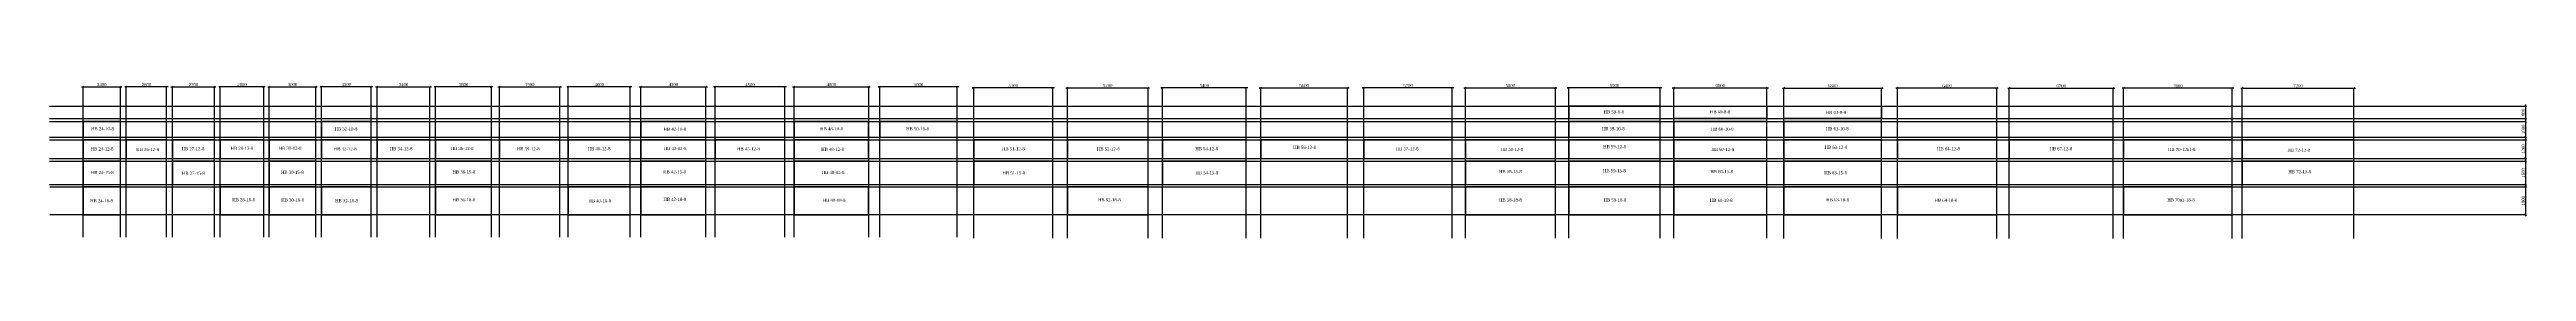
# Model space of a CAD drawing. Extents: x 1526320 to 3332998, y -546296 to 333165.
# Drawn here: x 2007081 to 2166755, y -147944 to -137859 of the extents above; entities that cross this region are included whole.
import ezdxf

# ---------------------------------------------------------------- set-up
doc = ezdxf.new("R2010")
doc.units = 0
doc.header["$LTSCALE"] = 500
doc.header["$MEASUREMENT"] = 0
doc.layers.get('0').update_dxf_attribs({"linetype": 'CONTINUOUS', "lineweight": 0})
doc.layers.add('Для печати', color=250, linetype='CONTINUOUS', lineweight=0)
doc.styles.get("Standard").update_dxf_attribs({"font": 'TIMES.TTF', "height": 150})
doc.dimstyles.new('ISO-25', dxfattribs={"dimtxt": 300, "dimasz": 100, "dimexe": 0, "dimexo": 0, "dimgap": 50, "dimtad": 1, "dimdec": 0, "dimrnd": 10, "dimtxsty": 'Standard', "dimblk": 'OBLIQUE', "dimcen": 100, "dimdle": 100, "dimadec": 0, "dimazin": 0, "dimtfac": 1, "dimtdec": 0, "dimtmove": 0, "dimatfit": 3, "dimldrblk": 'OBLIQUE', "dimfxl": 0, "dimarcsym": 0})

# ---------------------------------------------------------------- blocks, each defined once
blk = doc.blocks.new('_Oblique')
at = {"color": 0, "linetype": 'ByBlock', "lineweight": -2}
blk.add_line((-0.5, -0.5), (0.5, 0.5), dxfattribs=at)
blk = doc.blocks.new('*D971')
at = {"color": 0, "linetype": 'Continuous', "lineweight": -2, "ltscale": 0.13}
for p, q in [((2009147, -138146), (2011747, -138146)), ((2009247, -147863), (2009247, -138146)), ((2011647, -147863), (2011647, -138146))]:
    blk.add_line(p, q, dxfattribs=at)
at = {"color": 0, "linetype": 'Continuous', "lineweight": -2, "ltscale": 0.13, "xscale": 100, "yscale": 100, "zscale": 100, "rotation": 180}
blk.add_blockref('_Oblique', (2009247, -138146), dxfattribs=at)
at = {"color": 0, "linetype": 'Continuous', "lineweight": -2, "ltscale": 0.13, "xscale": 100, "yscale": 100, "zscale": 100}
blk.add_blockref('_Oblique', (2011647, -138146), dxfattribs=at)
at = {"color": 0, "linetype": 'Continuous', "lineweight": 9, "ltscale": 0.13, "insert": (2010447, -137995), "char_height": 200, "attachment_point": 5}
blk.add_mtext('2400', dxfattribs=at)
blk = doc.blocks.new('*D972')
at = {"color": 0, "linetype": 'Continuous', "lineweight": -2, "ltscale": 0.13}
for p, q in [((2014726, -138146), (2011927, -138146)), ((2012027, -147863), (2012027, -138146)), ((2014626, -147863), (2014626, -138146))]:
    blk.add_line(p, q, dxfattribs=at)
at = {"color": 0, "linetype": 'Continuous', "lineweight": -2, "ltscale": 0.13, "xscale": 100, "yscale": 100, "zscale": 100, "rotation": 180}
blk.add_blockref('_Oblique', (2012027, -138146), dxfattribs=at)
at = {"color": 0, "linetype": 'Continuous', "lineweight": -2, "ltscale": 0.13, "xscale": 100, "yscale": 100, "zscale": 100}
blk.add_blockref('_Oblique', (2014626, -138146), dxfattribs=at)
at = {"color": 0, "linetype": 'Continuous', "lineweight": 9, "ltscale": 0.13, "insert": (2013327, -137995), "char_height": 200, "attachment_point": 5}
blk.add_mtext('2600', dxfattribs=at)
blk = doc.blocks.new('*D973')
at = {"color": 0, "linetype": 'Continuous', "lineweight": -2, "ltscale": 0.13}
for p, q in [((2014908, -138146), (2017807, -138146)), ((2015008, -147863), (2015008, -138146)), ((2017707, -147863), (2017707, -138146))]:
    blk.add_line(p, q, dxfattribs=at)
at = {"color": 0, "linetype": 'Continuous', "lineweight": -2, "ltscale": 0.13, "xscale": 100, "yscale": 100, "zscale": 100, "rotation": 180}
blk.add_blockref('_Oblique', (2015008, -138146), dxfattribs=at)
at = {"color": 0, "linetype": 'Continuous', "lineweight": -2, "ltscale": 0.13, "xscale": 100, "yscale": 100, "zscale": 100}
blk.add_blockref('_Oblique', (2017707, -138146), dxfattribs=at)
at = {"color": 0, "linetype": 'Continuous', "lineweight": 9, "ltscale": 0.13, "insert": (2016357, -137994), "char_height": 200, "attachment_point": 5}
blk.add_mtext('2700', dxfattribs=at)
blk = doc.blocks.new('*D974')
at = {"color": 0, "linetype": 'Continuous', "lineweight": -2, "ltscale": 0.13}
for p, q in [((2020988, -138142), (2017989, -138142)), ((2018089, -147859), (2018089, -138142)), ((2020888, -147859), (2020888, -138142))]:
    blk.add_line(p, q, dxfattribs=at)
at = {"color": 0, "linetype": 'Continuous', "lineweight": -2, "ltscale": 0.13, "xscale": 100, "yscale": 100, "zscale": 100, "rotation": 180}
blk.add_blockref('_Oblique', (2018089, -138142), dxfattribs=at)
at = {"color": 0, "linetype": 'Continuous', "lineweight": -2, "ltscale": 0.13, "xscale": 100, "yscale": 100, "zscale": 100}
blk.add_blockref('_Oblique', (2020888, -138142), dxfattribs=at)
at = {"color": 0, "linetype": 'Continuous', "lineweight": 9, "ltscale": 0.13, "insert": (2019489, -137990), "char_height": 200, "attachment_point": 5}
blk.add_mtext('2800', dxfattribs=at)
blk = doc.blocks.new('*D975')
at = {"color": 0, "linetype": 'Continuous', "lineweight": -2, "ltscale": 0.13}
for p, q in [((2021144, -138142), (2024343, -138142)), ((2021244, -147859), (2021244, -138142)), ((2024243, -147859), (2024243, -138142))]:
    blk.add_line(p, q, dxfattribs=at)
at = {"color": 0, "linetype": 'Continuous', "lineweight": -2, "ltscale": 0.13, "xscale": 100, "yscale": 100, "zscale": 100, "rotation": 180}
blk.add_blockref('_Oblique', (2021244, -138142), dxfattribs=at)
at = {"color": 0, "linetype": 'Continuous', "lineweight": -2, "ltscale": 0.13, "xscale": 100, "yscale": 100, "zscale": 100}
blk.add_blockref('_Oblique', (2024243, -138142), dxfattribs=at)
at = {"color": 0, "linetype": 'Continuous', "lineweight": 9, "ltscale": 0.13, "insert": (2022744, -137990), "char_height": 200, "attachment_point": 5}
blk.add_mtext('3000', dxfattribs=at)
blk = doc.blocks.new('*D976')
at = {"color": 0, "linetype": 'Continuous', "lineweight": -2, "ltscale": 0.13}
for p, q in [((2027918, -138142), (2024519, -138142)), ((2024619, -147859), (2024619, -138142)), ((2027818, -147859), (2027818, -138142))]:
    blk.add_line(p, q, dxfattribs=at)
at = {"color": 0, "linetype": 'Continuous', "lineweight": -2, "ltscale": 0.13, "xscale": 100, "yscale": 100, "zscale": 100, "rotation": 180}
blk.add_blockref('_Oblique', (2024619, -138142), dxfattribs=at)
at = {"color": 0, "linetype": 'Continuous', "lineweight": -2, "ltscale": 0.13, "xscale": 100, "yscale": 100, "zscale": 100}
blk.add_blockref('_Oblique', (2027818, -138142), dxfattribs=at)
at = {"color": 0, "linetype": 'Continuous', "lineweight": 9, "ltscale": 0.13, "insert": (2026219, -137990), "char_height": 200, "attachment_point": 5}
blk.add_mtext('3200', dxfattribs=at)
blk = doc.blocks.new('*D977')
at = {"color": 0, "linetype": 'Continuous', "lineweight": -2, "ltscale": 0.13}
for p, q in [((2028102, -138146), (2031701, -138146)), ((2028202, -147863), (2028202, -138146)), ((2031601, -147863), (2031601, -138146))]:
    blk.add_line(p, q, dxfattribs=at)
at = {"color": 0, "linetype": 'Continuous', "lineweight": -2, "ltscale": 0.13, "xscale": 100, "yscale": 100, "zscale": 100, "rotation": 180}
blk.add_blockref('_Oblique', (2028202, -138146), dxfattribs=at)
at = {"color": 0, "linetype": 'Continuous', "lineweight": -2, "ltscale": 0.13, "xscale": 100, "yscale": 100, "zscale": 100}
blk.add_blockref('_Oblique', (2031601, -138146), dxfattribs=at)
at = {"color": 0, "linetype": 'Continuous', "lineweight": 9, "ltscale": 0.13, "insert": (2029902, -137994), "char_height": 200, "attachment_point": 5}
blk.add_mtext('3400', dxfattribs=at)
blk = doc.blocks.new('*D978')
at = {"color": 0, "linetype": 'Continuous', "lineweight": -2, "ltscale": 0.13}
for p, q in [((2035668, -138146), (2031869, -138146)), ((2031969, -147863), (2031969, -138146)), ((2035568, -147865), (2035568, -138146))]:
    blk.add_line(p, q, dxfattribs=at)
at = {"color": 0, "linetype": 'Continuous', "lineweight": -2, "ltscale": 0.13, "xscale": 100, "yscale": 100, "zscale": 100, "rotation": 180}
blk.add_blockref('_Oblique', (2031969, -138146), dxfattribs=at)
at = {"color": 0, "linetype": 'Continuous', "lineweight": -2, "ltscale": 0.13, "xscale": 100, "yscale": 100, "zscale": 100}
blk.add_blockref('_Oblique', (2035568, -138146), dxfattribs=at)
at = {"color": 0, "linetype": 'Continuous', "lineweight": 9, "ltscale": 0.13, "insert": (2033769, -137994), "char_height": 200, "attachment_point": 5}
blk.add_mtext('3600', dxfattribs=at)
blk = doc.blocks.new('*D979')
at = {"color": 0, "linetype": 'Continuous', "lineweight": -2, "ltscale": 0.13}
for p, q in [((2035985, -138146), (2040085, -138146)), ((2036085, -147865), (2036085, -138146)), ((2039985, -147863), (2039985, -138146))]:
    blk.add_line(p, q, dxfattribs=at)
at = {"color": 0, "linetype": 'Continuous', "lineweight": -2, "ltscale": 0.13, "xscale": 100, "yscale": 100, "zscale": 100, "rotation": 180}
blk.add_blockref('_Oblique', (2036085, -138146), dxfattribs=at)
at = {"color": 0, "linetype": 'Continuous', "lineweight": -2, "ltscale": 0.13, "xscale": 100, "yscale": 100, "zscale": 100}
blk.add_blockref('_Oblique', (2039985, -138146), dxfattribs=at)
at = {"color": 0, "linetype": 'Continuous', "lineweight": 9, "ltscale": 0.13, "insert": (2038035, -137994), "char_height": 200, "attachment_point": 5}
blk.add_mtext('3900', dxfattribs=at)
blk = doc.blocks.new('*D980')
at = {"color": 0, "linetype": 'Continuous', "lineweight": -2, "ltscale": 0.13}
for p, q in [((2044620, -138146), (2040420, -138146)), ((2040520, -147863), (2040520, -138146)), ((2044520, -147865), (2044520, -138146))]:
    blk.add_line(p, q, dxfattribs=at)
at = {"color": 0, "linetype": 'Continuous', "lineweight": -2, "ltscale": 0.13, "xscale": 100, "yscale": 100, "zscale": 100, "rotation": 180}
blk.add_blockref('_Oblique', (2040520, -138146), dxfattribs=at)
at = {"color": 0, "linetype": 'Continuous', "lineweight": -2, "ltscale": 0.13, "xscale": 100, "yscale": 100, "zscale": 100}
blk.add_blockref('_Oblique', (2044520, -138146), dxfattribs=at)
at = {"color": 0, "linetype": 'Continuous', "lineweight": 9, "ltscale": 0.13, "insert": (2042520, -137994), "char_height": 200, "attachment_point": 5}
blk.add_mtext('4000', dxfattribs=at)
blk = doc.blocks.new('*D981')
at = {"color": 0, "linetype": 'Continuous', "lineweight": -2, "ltscale": 0.13}
for p, q in [((2045096, -138146), (2049496, -138146)), ((2045196, -147865), (2045196, -138146)), ((2049396, -147863), (2049396, -138146))]:
    blk.add_line(p, q, dxfattribs=at)
at = {"color": 0, "linetype": 'Continuous', "lineweight": -2, "ltscale": 0.13, "xscale": 100, "yscale": 100, "zscale": 100, "rotation": 180}
blk.add_blockref('_Oblique', (2045196, -138146), dxfattribs=at)
at = {"color": 0, "linetype": 'Continuous', "lineweight": -2, "ltscale": 0.13, "xscale": 100, "yscale": 100, "zscale": 100}
blk.add_blockref('_Oblique', (2049396, -138146), dxfattribs=at)
at = {"color": 0, "linetype": 'Continuous', "lineweight": 9, "ltscale": 0.13, "insert": (2047296, -137994), "char_height": 200, "attachment_point": 5}
blk.add_mtext('4200', dxfattribs=at)
blk = doc.blocks.new('*D982')
at = {"color": 0, "linetype": 'Continuous', "lineweight": -2, "ltscale": 0.13}
for p, q in [((2054587, -138146), (2049886, -138146)), ((2049986, -147863), (2049986, -138146)), ((2054487, -147865), (2054487, -138146))]:
    blk.add_line(p, q, dxfattribs=at)
at = {"color": 0, "linetype": 'Continuous', "lineweight": -2, "ltscale": 0.13, "xscale": 100, "yscale": 100, "zscale": 100, "rotation": 180}
blk.add_blockref('_Oblique', (2049986, -138146), dxfattribs=at)
at = {"color": 0, "linetype": 'Continuous', "lineweight": -2, "ltscale": 0.13, "xscale": 100, "yscale": 100, "zscale": 100}
blk.add_blockref('_Oblique', (2054487, -138146), dxfattribs=at)
at = {"color": 0, "linetype": 'Continuous', "lineweight": 9, "ltscale": 0.13, "insert": (2052236, -137994), "char_height": 200, "attachment_point": 5}
blk.add_mtext('4500', dxfattribs=at)
blk = doc.blocks.new('*D983')
at = {"color": 0, "linetype": 'Continuous', "lineweight": -2, "ltscale": 0.13}
for p, q in [((2054984, -138146), (2059986, -138146)), ((2055084, -147865), (2055084, -138146)), ((2059886, -147863), (2059886, -138146))]:
    blk.add_line(p, q, dxfattribs=at)
at = {"color": 0, "linetype": 'Continuous', "lineweight": -2, "ltscale": 0.13, "xscale": 100, "yscale": 100, "zscale": 100, "rotation": 180}
blk.add_blockref('_Oblique', (2055084, -138146), dxfattribs=at)
at = {"color": 0, "linetype": 'Continuous', "lineweight": -2, "ltscale": 0.13, "xscale": 100, "yscale": 100, "zscale": 100}
blk.add_blockref('_Oblique', (2059886, -138146), dxfattribs=at)
at = {"color": 0, "linetype": 'Continuous', "lineweight": 9, "ltscale": 0.13, "insert": (2057485, -137994), "char_height": 200, "attachment_point": 5}
blk.add_mtext('4800', dxfattribs=at)
blk = doc.blocks.new('*D984')
at = {"color": 0, "linetype": 'Continuous', "lineweight": -2, "ltscale": 0.13}
for p, q in [((2071857, -138207), (2066556, -138207)), ((2066656, -147924), (2066656, -138207)), ((2071757, -147926), (2071757, -138207))]:
    blk.add_line(p, q, dxfattribs=at)
at = {"color": 0, "linetype": 'Continuous', "lineweight": -2, "ltscale": 0.13, "xscale": 100, "yscale": 100, "zscale": 100, "rotation": 180}
blk.add_blockref('_Oblique', (2066656, -138207), dxfattribs=at)
at = {"color": 0, "linetype": 'Continuous', "lineweight": -2, "ltscale": 0.13, "xscale": 100, "yscale": 100, "zscale": 100}
blk.add_blockref('_Oblique', (2071757, -138207), dxfattribs=at)
at = {"color": 0, "linetype": 'Continuous', "lineweight": 9, "ltscale": 0.13, "insert": (2069207, -138055), "char_height": 200, "attachment_point": 5}
blk.add_mtext('5100', dxfattribs=at)
blk = doc.blocks.new('*D985')
at = {"color": 0, "linetype": 'Continuous', "lineweight": -2, "ltscale": 0.13}
for p, q in [((2072594, -138207), (2077996, -138207)), ((2072694, -147926), (2072694, -138207)), ((2077896, -147924), (2077896, -138207))]:
    blk.add_line(p, q, dxfattribs=at)
at = {"color": 0, "linetype": 'Continuous', "lineweight": -2, "ltscale": 0.13, "xscale": 100, "yscale": 100, "zscale": 100, "rotation": 180}
blk.add_blockref('_Oblique', (2072694, -138207), dxfattribs=at)
at = {"color": 0, "linetype": 'Continuous', "lineweight": -2, "ltscale": 0.13, "xscale": 100, "yscale": 100, "zscale": 100}
blk.add_blockref('_Oblique', (2077896, -138207), dxfattribs=at)
at = {"color": 0, "linetype": 'Continuous', "lineweight": 9, "ltscale": 0.13, "insert": (2075295, -138055), "char_height": 200, "attachment_point": 5}
blk.add_mtext('5200', dxfattribs=at)
blk = doc.blocks.new('*D986')
at = {"color": 0, "linetype": 'Continuous', "lineweight": -2, "ltscale": 0.13}
for p, q in [((2084324, -138207), (2078723, -138207)), ((2078823, -147924), (2078823, -138207)), ((2084224, -147926), (2084224, -138207))]:
    blk.add_line(p, q, dxfattribs=at)
at = {"color": 0, "linetype": 'Continuous', "lineweight": -2, "ltscale": 0.13, "xscale": 100, "yscale": 100, "zscale": 100, "rotation": 180}
blk.add_blockref('_Oblique', (2078823, -138207), dxfattribs=at)
at = {"color": 0, "linetype": 'Continuous', "lineweight": -2, "ltscale": 0.13, "xscale": 100, "yscale": 100, "zscale": 100}
blk.add_blockref('_Oblique', (2084224, -138207), dxfattribs=at)
at = {"color": 0, "linetype": 'Continuous', "lineweight": 9, "ltscale": 0.13, "insert": (2081524, -138055), "char_height": 200, "attachment_point": 5}
blk.add_mtext('5400', dxfattribs=at)
blk = doc.blocks.new('*D987')
at = {"color": 0, "linetype": 'Continuous', "lineweight": -2, "ltscale": 0.13}
for p, q in [((2065701, -138146), (2060500, -138146)), ((2060600, -147863), (2060600, -138146)), ((2065601, -147865), (2065601, -138146))]:
    blk.add_line(p, q, dxfattribs=at)
at = {"color": 0, "linetype": 'Continuous', "lineweight": -2, "ltscale": 0.13, "xscale": 100, "yscale": 100, "zscale": 100, "rotation": 180}
blk.add_blockref('_Oblique', (2060600, -138146), dxfattribs=at)
at = {"color": 0, "linetype": 'Continuous', "lineweight": -2, "ltscale": 0.13, "xscale": 100, "yscale": 100, "zscale": 100}
blk.add_blockref('_Oblique', (2065601, -138146), dxfattribs=at)
at = {"color": 0, "linetype": 'Continuous', "lineweight": 9, "ltscale": 0.13, "insert": (2063101, -137994), "char_height": 200, "attachment_point": 5}
blk.add_mtext('5000', dxfattribs=at)
blk = doc.blocks.new('*D988')
at = {"color": 0, "linetype": 'Continuous', "lineweight": -2, "ltscale": 0.13}
for p, q in [((2085058, -138207), (2090859, -138207)), ((2085158, -147926), (2085158, -138207)), ((2090759, -147924), (2090759, -138207))]:
    blk.add_line(p, q, dxfattribs=at)
at = {"color": 0, "linetype": 'Continuous', "lineweight": -2, "ltscale": 0.13, "xscale": 100, "yscale": 100, "zscale": 100, "rotation": 180}
blk.add_blockref('_Oblique', (2085158, -138207), dxfattribs=at)
at = {"color": 0, "linetype": 'Continuous', "lineweight": -2, "ltscale": 0.13, "xscale": 100, "yscale": 100, "zscale": 100}
blk.add_blockref('_Oblique', (2090759, -138207), dxfattribs=at)
at = {"color": 0, "linetype": 'Continuous', "lineweight": 9, "ltscale": 0.13, "insert": (2087958, -138055), "char_height": 200, "attachment_point": 5}
blk.add_mtext('5600', dxfattribs=at)
blk = doc.blocks.new('*D989')
at = {"color": 0, "linetype": 'Continuous', "lineweight": -2, "ltscale": 0.13}
for p, q in [((2097608, -138207), (2091707, -138207)), ((2091807, -147924), (2091807, -138207)), ((2097508, -147926), (2097508, -138207))]:
    blk.add_line(p, q, dxfattribs=at)
at = {"color": 0, "linetype": 'Continuous', "lineweight": -2, "ltscale": 0.13, "xscale": 100, "yscale": 100, "zscale": 100, "rotation": 180}
blk.add_blockref('_Oblique', (2091807, -138207), dxfattribs=at)
at = {"color": 0, "linetype": 'Continuous', "lineweight": -2, "ltscale": 0.13, "xscale": 100, "yscale": 100, "zscale": 100}
blk.add_blockref('_Oblique', (2097508, -138207), dxfattribs=at)
at = {"color": 0, "linetype": 'Continuous', "lineweight": 9, "ltscale": 0.13, "insert": (2094658, -138055), "char_height": 200, "attachment_point": 5}
blk.add_mtext('5700', dxfattribs=at)
blk = doc.blocks.new('*D990')
at = {"color": 0, "linetype": 'Continuous', "lineweight": -2, "ltscale": 0.13}
for p, q in [((2098255, -138207), (2104256, -138207)), ((2098355, -147926), (2098355, -138207)), ((2104156, -147924), (2104156, -138207))]:
    blk.add_line(p, q, dxfattribs=at)
at = {"color": 0, "linetype": 'Continuous', "lineweight": -2, "ltscale": 0.13, "xscale": 100, "yscale": 100, "zscale": 100, "rotation": 180}
blk.add_blockref('_Oblique', (2098355, -138207), dxfattribs=at)
at = {"color": 0, "linetype": 'Continuous', "lineweight": -2, "ltscale": 0.13, "xscale": 100, "yscale": 100, "zscale": 100}
blk.add_blockref('_Oblique', (2104156, -138207), dxfattribs=at)
at = {"color": 0, "linetype": 'Continuous', "lineweight": 9, "ltscale": 0.13, "insert": (2101255, -138055), "char_height": 200, "attachment_point": 5}
blk.add_mtext('5800', dxfattribs=at)
blk = doc.blocks.new('*D991')
at = {"color": 0, "linetype": 'Continuous', "lineweight": -2, "ltscale": 0.13}
for p, q in [((2111016, -138207), (2104916, -138207)), ((2105016, -147924), (2105016, -138207)), ((2110916, -147926), (2110916, -138207))]:
    blk.add_line(p, q, dxfattribs=at)
at = {"color": 0, "linetype": 'Continuous', "lineweight": -2, "ltscale": 0.13, "xscale": 100, "yscale": 100, "zscale": 100, "rotation": 180}
blk.add_blockref('_Oblique', (2105016, -138207), dxfattribs=at)
at = {"color": 0, "linetype": 'Continuous', "lineweight": -2, "ltscale": 0.13, "xscale": 100, "yscale": 100, "zscale": 100}
blk.add_blockref('_Oblique', (2110916, -138207), dxfattribs=at)
at = {"color": 0, "linetype": 'Continuous', "lineweight": 9, "ltscale": 0.13, "insert": (2107966, -138055), "char_height": 200, "attachment_point": 5}
blk.add_mtext('5900', dxfattribs=at)
blk = doc.blocks.new('*D992')
at = {"color": 0, "linetype": 'Continuous', "lineweight": -2, "ltscale": 0.13}
for p, q in [((2111682, -138207), (2117883, -138207)), ((2111782, -147926), (2111782, -138207)), ((2117783, -147924), (2117783, -138207))]:
    blk.add_line(p, q, dxfattribs=at)
at = {"color": 0, "linetype": 'Continuous', "lineweight": -2, "ltscale": 0.13, "xscale": 100, "yscale": 100, "zscale": 100, "rotation": 180}
blk.add_blockref('_Oblique', (2111782, -138207), dxfattribs=at)
at = {"color": 0, "linetype": 'Continuous', "lineweight": -2, "ltscale": 0.13, "xscale": 100, "yscale": 100, "zscale": 100}
blk.add_blockref('_Oblique', (2117783, -138207), dxfattribs=at)
at = {"color": 0, "linetype": 'Continuous', "lineweight": 9, "ltscale": 0.13, "insert": (2114782, -138055), "char_height": 200, "attachment_point": 5}
blk.add_mtext('6000', dxfattribs=at)
blk = doc.blocks.new('*D993')
at = {"color": 0, "linetype": 'Continuous', "lineweight": -2, "ltscale": 0.13}
for p, q in [((2118786, -138225), (2125287, -138225)), ((2118886, -147944), (2118886, -138225)), ((2125187, -147942), (2125187, -138225))]:
    blk.add_line(p, q, dxfattribs=at)
at = {"color": 0, "linetype": 'Continuous', "lineweight": -2, "ltscale": 0.13, "xscale": 100, "yscale": 100, "zscale": 100, "rotation": 180}
blk.add_blockref('_Oblique', (2118886, -138225), dxfattribs=at)
at = {"color": 0, "linetype": 'Continuous', "lineweight": -2, "ltscale": 0.13, "xscale": 100, "yscale": 100, "zscale": 100}
blk.add_blockref('_Oblique', (2125187, -138225), dxfattribs=at)
at = {"color": 0, "linetype": 'Continuous', "lineweight": 9, "ltscale": 0.13, "insert": (2122037, -138073), "char_height": 200, "attachment_point": 5}
blk.add_mtext('6300', dxfattribs=at)
blk = doc.blocks.new('*D994')
at = {"color": 0, "linetype": 'Continuous', "lineweight": -2, "ltscale": 0.13}
for p, q in [((2132707, -138225), (2126105, -138225)), ((2126205, -147942), (2126205, -138225)), ((2132607, -147944), (2132607, -138225))]:
    blk.add_line(p, q, dxfattribs=at)
at = {"color": 0, "linetype": 'Continuous', "lineweight": -2, "ltscale": 0.13, "xscale": 100, "yscale": 100, "zscale": 100, "rotation": 180}
blk.add_blockref('_Oblique', (2126205, -138225), dxfattribs=at)
at = {"color": 0, "linetype": 'Continuous', "lineweight": -2, "ltscale": 0.13, "xscale": 100, "yscale": 100, "zscale": 100}
blk.add_blockref('_Oblique', (2132607, -138225), dxfattribs=at)
at = {"color": 0, "linetype": 'Continuous', "lineweight": 9, "ltscale": 0.13, "insert": (2129406, -138073), "char_height": 200, "attachment_point": 5}
blk.add_mtext('6400', dxfattribs=at)
blk = doc.blocks.new('*D995')
at = {"color": 0, "linetype": 'Continuous', "lineweight": -2, "ltscale": 0.13}
for p, q in [((2133312, -138225), (2140214, -138225)), ((2133412, -147944), (2133412, -138225)), ((2140114, -147942), (2140114, -138225))]:
    blk.add_line(p, q, dxfattribs=at)
at = {"color": 0, "linetype": 'Continuous', "lineweight": -2, "ltscale": 0.13, "xscale": 100, "yscale": 100, "zscale": 100, "rotation": 180}
blk.add_blockref('_Oblique', (2133412, -138225), dxfattribs=at)
at = {"color": 0, "linetype": 'Continuous', "lineweight": -2, "ltscale": 0.13, "xscale": 100, "yscale": 100, "zscale": 100}
blk.add_blockref('_Oblique', (2140114, -138225), dxfattribs=at)
at = {"color": 0, "linetype": 'Continuous', "lineweight": 9, "ltscale": 0.13, "insert": (2136763, -138073), "char_height": 200, "attachment_point": 5}
blk.add_mtext('6700', dxfattribs=at)
blk = doc.blocks.new('*D996')
at = {"color": 0, "linetype": 'Continuous', "lineweight": -2, "ltscale": 0.13}
for p, q in [((2147887, -138225), (2140686, -138225)), ((2140786, -147942), (2140786, -138225)), ((2147787, -147944), (2147787, -138225))]:
    blk.add_line(p, q, dxfattribs=at)
at = {"color": 0, "linetype": 'Continuous', "lineweight": -2, "ltscale": 0.13, "xscale": 100, "yscale": 100, "zscale": 100, "rotation": 180}
blk.add_blockref('_Oblique', (2140786, -138225), dxfattribs=at)
at = {"color": 0, "linetype": 'Continuous', "lineweight": -2, "ltscale": 0.13, "xscale": 100, "yscale": 100, "zscale": 100}
blk.add_blockref('_Oblique', (2147787, -138225), dxfattribs=at)
at = {"color": 0, "linetype": 'Continuous', "lineweight": 9, "ltscale": 0.13, "insert": (2144287, -138073), "char_height": 200, "attachment_point": 5}
blk.add_mtext('7000', dxfattribs=at)
blk = doc.blocks.new('*D997')
at = {"color": 0, "linetype": 'Continuous', "lineweight": -2, "ltscale": 0.13}
for p, q in [((2148332, -138225), (2155734, -138225)), ((2148432, -147944), (2148432, -138225)), ((2155634, -147942), (2155634, -138225))]:
    blk.add_line(p, q, dxfattribs=at)
at = {"color": 0, "linetype": 'Continuous', "lineweight": -2, "ltscale": 0.13, "xscale": 100, "yscale": 100, "zscale": 100, "rotation": 180}
blk.add_blockref('_Oblique', (2148432, -138225), dxfattribs=at)
at = {"color": 0, "linetype": 'Continuous', "lineweight": -2, "ltscale": 0.13, "xscale": 100, "yscale": 100, "zscale": 100}
blk.add_blockref('_Oblique', (2155634, -138225), dxfattribs=at)
at = {"color": 0, "linetype": 'Continuous', "lineweight": 9, "ltscale": 0.13, "insert": (2152033, -138073), "char_height": 200, "attachment_point": 5}
blk.add_mtext('7200', dxfattribs=at)
blk = doc.blocks.new('*D998')
at = {"color": 0, "linetype": 'Continuous', "lineweight": -2, "ltscale": 0.13}
for p, q in [((2007098, -144605), (2166705, -144605)), ((2166705, -146504), (2166705, -144505)), ((2007098, -146404), (2166705, -146404))]:
    blk.add_line(p, q, dxfattribs=at)
at = {"color": 0, "linetype": 'Continuous', "lineweight": -2, "ltscale": 0.13, "xscale": 100, "yscale": 100, "zscale": 100}
for p, rotation in [((2166705, -144605), 90), ((2166705, -146404), 270)]:
    blk.add_blockref('_Oblique', p, dxfattribs=dict(at, rotation=rotation))
at = {"color": 0, "linetype": 'Continuous', "lineweight": 9, "ltscale": 0.13, "insert": (2166553, -145505), "char_height": 200, "attachment_point": 5, "rotation": 90}
blk.add_mtext('1800', dxfattribs=at)
blk = doc.blocks.new('*D999')
at = {"color": 0, "linetype": 'Continuous', "lineweight": -2, "ltscale": 0.13}
for p, q in [((2007081, -142954), (2166705, -142954)), ((2166705, -144554), (2166705, -142854)), ((2007081, -144454), (2166705, -144454))]:
    blk.add_line(p, q, dxfattribs=at)
at = {"color": 0, "linetype": 'Continuous', "lineweight": -2, "ltscale": 0.13, "xscale": 100, "yscale": 100, "zscale": 100}
for p, rotation in [((2166705, -142954), 90), ((2166705, -144454), 270)]:
    blk.add_blockref('_Oblique', p, dxfattribs=dict(at, rotation=rotation))
at = {"color": 0, "linetype": 'Continuous', "lineweight": 9, "ltscale": 0.13, "insert": (2166553, -143704), "char_height": 200, "attachment_point": 5, "rotation": 90}
blk.add_mtext('1500', dxfattribs=at)
blk = doc.blocks.new('*D1000')
at = {"color": 0, "linetype": 'Continuous', "lineweight": -2, "ltscale": 0.13}
for p, q in [((2007081, -141562), (2166705, -141562)), ((2166705, -142862), (2166705, -141462)), ((2007081, -142762), (2166705, -142762))]:
    blk.add_line(p, q, dxfattribs=at)
at = {"color": 0, "linetype": 'Continuous', "lineweight": -2, "ltscale": 0.13, "xscale": 100, "yscale": 100, "zscale": 100}
for p, rotation in [((2166705, -141562), 90), ((2166705, -142762), 270)]:
    blk.add_blockref('_Oblique', p, dxfattribs=dict(at, rotation=rotation))
at = {"color": 0, "linetype": 'Continuous', "lineweight": 9, "ltscale": 0.13, "insert": (2166553, -142162), "char_height": 200, "attachment_point": 5, "rotation": 90}
blk.add_mtext('1200', dxfattribs=at)
blk = doc.blocks.new('*D1001')
at = {"color": 0, "linetype": 'Continuous', "lineweight": -2, "ltscale": 0.13}
for p, q in [((2007081, -140384), (2166705, -140384)), ((2166705, -141484), (2166705, -140284)), ((2007081, -141384), (2166705, -141384))]:
    blk.add_line(p, q, dxfattribs=at)
at = {"color": 0, "linetype": 'Continuous', "lineweight": -2, "ltscale": 0.13, "xscale": 100, "yscale": 100, "zscale": 100}
for p, rotation in [((2166705, -140384), 90), ((2166705, -141384), 270)]:
    blk.add_blockref('_Oblique', p, dxfattribs=dict(at, rotation=rotation))
at = {"color": 0, "linetype": 'Continuous', "lineweight": 9, "ltscale": 0.13, "insert": (2166553, -140884), "char_height": 200, "attachment_point": 5, "rotation": 90}
blk.add_mtext('1000', dxfattribs=at)
blk = doc.blocks.new('*D1002')
at = {"color": 0, "linetype": 'Continuous', "lineweight": -2, "ltscale": 0.13}
for p, q in [((2007081, -139385), (2166705, -139385)), ((2007081, -140185), (2166705, -140185)), ((2166705, -140285), (2166705, -139285))]:
    blk.add_line(p, q, dxfattribs=at)
at = {"color": 0, "linetype": 'Continuous', "lineweight": -2, "ltscale": 0.13, "xscale": 100, "yscale": 100, "zscale": 100}
for p, rotation in [((2166705, -139385), 90), ((2166705, -140185), 270)]:
    blk.add_blockref('_Oblique', p, dxfattribs=dict(at, rotation=rotation))
at = {"color": 0, "linetype": 'Continuous', "lineweight": 9, "ltscale": 0.13, "insert": (2166553, -139785), "char_height": 200, "attachment_point": 5, "rotation": 90}
blk.add_mtext('800', dxfattribs=at)

msp = doc.modelspace()

# ---------------------------------------------------------------- linework, layer by layer
at = {"layer": 'Для печати', "color": 5, "linetype": 'Continuous', "lineweight": 30, "ltscale": 0.13}
for points in [[(2011646.8, -140383.6), (2009247.2, -140383.6), (2009247.2, -141383.5), (2011646.8, -141383.5)], [(2027818.2, -140383.6), (2024619, -140383.6), (2024619, -141383.5), (2027818.2, -141383.5)], [(2049396.4, -140383.6), (2045196, -140383.6), (2045196, -141383.5), (2049396.4, -141383.5)], [(2059885.6, -140383.6), (2055084.4, -140383.6), (2055084.4, -141383.5), (2059885.6, -141383.5)], [(2065601.2, -140383.6), (2060600, -140383.6), (2060600, -141383.5), (2065601.2, -141383.5)], [(2110916.3, -139384.5), (2105015.5, -139384.5), (2105015.5, -140184.7), (2110916.3, -140184.7)], [(2110916.3, -140383.6), (2105015.5, -140383.6), (2105015.5, -141383.5), (2110916.3, -141383.5)], [(2111781.7, -139384.5), (2117782.8, -139384.5), (2117782.8, -140184.7), (2111781.7, -140184.7)], [(2117782.8, -140383.6), (2111781.7, -140383.6), (2111781.7, -141383.5), (2117782.8, -141383.5)], [(2118886.2, -139384.5), (2125187.5, -139384.5), (2125187.5, -140184.7), (2118886.2, -140184.7)], [(2125187.5, -140383.6), (2118886.2, -140383.6), (2118886.2, -141383.5), (2125187.5, -141383.5)], [(2011646.8, -141562.2), (2009247.2, -141562.2), (2009247.2, -142761.9), (2011646.8, -142761.9)], [(2014626.4, -141562.2), (2012027.3, -141562.2), (2012027.3, -142761.9), (2014626.4, -142761.9)], [(2017706.7, -141562.2), (2015007.8, -141562.2), (2015007.8, -142761.9), (2017706.7, -142761.9)], [(2020888.4, -141562.2), (2018089.3, -141562.2), (2018089.3, -142761.9), (2020888.4, -142761.9)], [(2024243.3, -141562.2), (2021244.1, -141562.2), (2021244.1, -142761.9), (2024243.3, -142761.9)], [(2027818.2, -141562.2), (2024619, -141562.2), (2024619, -142761.9), (2027818.2, -142761.9)], [(2031601.3, -141562.2), (2028201.9, -141562.2), (2028201.9, -142761.9), (2031601.3, -142761.9)], [(2035568.4, -141562.2), (2031968.7, -141562.2), (2031968.7, -142761.9), (2035568.4, -142761.9)], [(2039984.6, -141562.2), (2036084.7, -141562.2), (2036084.7, -142761.9), (2039984.6, -142761.9)], [(2044519.9, -141562.2), (2040519.7, -141562.2), (2040519.7, -142761.9), (2044519.9, -142761.9)], [(2049396.4, -141562.2), (2045196, -141562.2), (2045196, -142761.9), (2049396.4, -142761.9)], [(2054486.7, -141562.2), (2049985.9, -141562.2), (2049985.9, -142761.9), (2054486.7, -142761.9)], [(2059885.6, -141562.2), (2055084.4, -141562.2), (2055084.4, -142761.9), (2059885.6, -142761.9)], [(2071757.3, -141562.2), (2066655.7, -141562.2), (2066655.7, -142761.9), (2071757.3, -142761.9)], [(2077895.8, -141562.2), (2072694.1, -141562.2), (2072694.1, -142761.9), (2077895.8, -142761.9)], [(2084224.5, -141562.2), (2078823, -141562.2), (2078823, -142761.9), (2084224.5, -142761.9)], [(2090758.7, -141562.2), (2085157.6, -141562.2), (2085157.6, -142761.9), (2090758.7, -142761.9)], [(2097507.9, -141562.2), (2091807.2, -141562.2), (2091807.2, -142761.9), (2097507.9, -142761.9)], [(2104155.8, -141562.2), (2098355, -141562.2), (2098355, -142761.9), (2104155.8, -142761.9)], [(2110916.3, -141562.2), (2105015.5, -141562.2), (2105015.5, -142761.9), (2110916.3, -142761.9)], [(2117782.8, -141562.2), (2111781.7, -141562.2), (2111781.7, -142761.9), (2117782.8, -142761.9)], [(2125187.5, -141562.2), (2118886.2, -141562.2), (2118886.2, -142761.9), (2125187.5, -142761.9)], [(2132606.7, -141562.2), (2126205.2, -141562.2), (2126205.2, -142761.9), (2132606.7, -142761.9)], [(2140114, -141562.2), (2133412.5, -141562.2), (2133412.5, -142761.9), (2140114, -142761.9)], [(2147787.4, -141562.2), (2140785.6, -141562.2), (2140785.6, -142761.9), (2147787.4, -142761.9)], [(2155633.6, -141562.2), (2148431.6, -141562.2), (2148431.6, -142761.9), (2155633.6, -142761.9)], [(2011646.9, -142954.2), (2009247.2, -142954.2), (2009247.2, -144454.1), (2011646.9, -144454.1)], [(2017706.7, -142954.1), (2015007.7, -142954.1), (2015007.7, -144454), (2017706.7, -144454)], [(2024243.3, -142954.1), (2021244.1, -142954.1), (2021244.1, -144454.1), (2024243.3, -144454.1)], [(2035568.4, -142954.1), (2031968.7, -142954.1), (2031968.7, -144454.1), (2035568.4, -144454.1)], [(2049396.4, -142954.1), (2045196.1, -142954.1), (2045196.1, -144454), (2049396.4, -144454)], [(2059885.9, -142954.3), (2055084.4, -142954.3), (2055084.4, -144454.1), (2059885.9, -144454.1)], [(2071757.3, -142954.1), (2066655.7, -142954.1), (2066655.7, -144454.2), (2071757.3, -144454.2)], [(2084224.5, -142954.1), (2078823, -142954.1), (2078823, -144454.2), (2084224.5, -144454.2)], [(2104155.8, -142954.1), (2098355, -142954.1), (2098355, -144454.2), (2104155.8, -144454.2)], [(2110916.3, -142954.1), (2105015.5, -142954.1), (2105015.5, -144454.1), (2110916.3, -144454.1)], [(2117782.8, -142954.1), (2111781.7, -142954.1), (2111781.7, -144454.1), (2117782.8, -144454.1)], [(2125187.5, -142954.1), (2118886.3, -142954.1), (2118886.3, -144454.2), (2125187.5, -144454.2)], [(2155633.6, -142954.1), (2148431.6, -142954.1), (2148431.6, -144454.2), (2155633.6, -144454.2)], [(2011646.8, -144604.9), (2009247.2, -144604.9), (2009247.2, -146404.4), (2011646.8, -146404.4)], [(2020888.4, -144604.9), (2018089.3, -144604.9), (2018089.3, -146404.4), (2020888.4, -146404.4)], [(2024243.3, -144604.9), (2021244.1, -144604.9), (2021244.1, -146404.4), (2024243.3, -146404.4)], [(2027818.2, -144604.9), (2024619, -144604.9), (2024619, -146404.4), (2027818.2, -146404.4)], [(2035568.4, -144604.9), (2031968.7, -144604.9), (2031968.7, -146404.4), (2035568.4, -146404.4)], [(2044519.9, -144604.9), (2040519.7, -144604.9), (2040519.7, -146404.4), (2044519.9, -146404.4)], [(2049396.4, -144604.9), (2045196, -144604.9), (2045196, -146404.4), (2049396.4, -146404.4)], [(2059885.6, -144604.9), (2055084.4, -144604.9), (2055084.4, -146404.4), (2059885.6, -146404.4)], [(2077895.8, -144604.9), (2072694.1, -144604.9), (2072694.1, -146404.4), (2077895.8, -146404.4)], [(2104155.8, -144604.9), (2098355, -144604.9), (2098355, -146404.4), (2104155.8, -146404.4)], [(2110916.3, -144604.9), (2105015.5, -144604.9), (2105015.5, -146404.4), (2110916.3, -146404.4)], [(2117782.8, -144604.9), (2111781.7, -144604.9), (2111781.7, -146404.4), (2117782.8, -146404.4)], [(2125187.5, -144604.9), (2118886.2, -144604.9), (2118886.2, -146404.4), (2125187.5, -146404.4)], [(2132606.8, -144604.9), (2126205.2, -144604.9), (2126205.2, -146404.4), (2132606.8, -146404.4)], [(2147787.4, -144604.9), (2140785.6, -144604.9), (2140785.6, -146404.4), (2147787.4, -146404.4)]]:
    msp.add_lwpolyline(points, close=True, dxfattribs=at)

# ---------------------------------------------------------------- texts
at = {"color": 5, "linetype": 'Continuous', "lineweight": 30, "ltscale": 0.13}
for s, p in [('НВ 59-8-8', (2107261.5, -139864)), ('НВ 60-8-8', (2114117.7, -139853.6)), ('НВ 63-8-8', (2121582.9, -139898.2)), ('НВ 24-12-8', (2009736.2, -142255.5)), ('НВ 24-10-8', (2009759.3, -140960)), ('НВ 26-12-8', (2012671.8, -142285.5)), ('НВ 27-12-8', (2015594.8, -142235.3)), ('НВ 28-12-8', (2018751.3, -142207.1)), ('НВ 30-12-8', (2021852.8, -142207.1)), ('НВ 32-12-8', (2025408.7, -142246.6)), ('НВ 32-10-8', (2025458, -140964.9)), ('НВ 34-12-8', (2029010.5, -142236.2)), ('НВ 36-12-8', (2032942.8, -142220.3)), ('НВ 39-12-8', (2037204, -142252)), ('НВ 40-12-8', (2041775.9, -142236.1)), ('НВ 42-10-8', (2046662.3, -140973)), ('НВ 42-12-8', (2046670.7, -142220.3)), ('НВ 45-12-8', (2051399, -142245.7)), ('НВ 48-10-8', (2056762.7, -140956.2)), ('НВ 48-12-8', (2056824.8, -142276.7)), ('НВ 50-10-8', (2062303.2, -140960.6)), ('НВ 51-12-8', (2068479.4, -142240.7)), ('НВ 52-12-8', (2074600.4, -142256.9)), ('НВ 54-12-8', (2080942, -142234.9)), ('НВ 56-12-8', (2087251.3, -142150.2)), ('НВ 57-12-8', (2093864, -142240.2)), ('НВ 58-12-8', (2100611.7, -142285.2)), ('НВ 59-10-8', (2107147.5, -140942)), ('НВ 59-12-8', (2107235.2, -142104.6)), ('НВ 60-10-8', (2114172.3, -140969.8)), ('НВ 60-12-8', (2114207.8, -142284.5)), ('НВ 63-12-8', (2121507.8, -142149)), ('НВ 63-10-8', (2121586.9, -140944.8)), ('НВ 64-12-8', (2128760.7, -142238.5)), ('НВ 67-12-8', (2136007.6, -142237.1)), ('НВ 70-12в1-8', (2143650.5, -142283.5)), ('НВ 24-15-8', (2009741.7, -143780.7)), ('НВ 27-15-8', (2015615.4, -143823.2)), ('НВ 30-15-8', (2022001.7, -143765.2)), ('НВ 36-15-8', (2033058.4, -143742.6)), ('НВ 42-15-8', (2046639.7, -143730)), ('НВ 48-15-8', (2056856.4, -143772.8)), ('НВ 51-15-8', (2068514.2, -143801)), ('НВ 54-15-8', (2080946.8, -143791.6)), ('НВ 58-15-8', (2100522.5, -143718.8)), ('НВ 59-15-8', (2107225.4, -143659.7)), ('НВ 60-15-8', (2114145.2, -143718.8)), ('НВ 63-15-8', (2121485.6, -143787.4)), ('НВ 72-12-8', (2151342.9, -142328.4)), ('НВ 72-15-8', (2151404.2, -143722.3)), ('НВ 24-18-8', (2009698.2, -145616.4)), ('НВ 28-18-8', (2018857.3, -145534.9)), ('НВ 30-18-8', (2022018.7, -145555.7)), ('НВ 32-18-8', (2025492, -145597.3)), ('НВ 36-18-8', (2033053.8, -145546.1)), ('НВ 40-18-8', (2041811.9, -145604.5)), ('НВ 42-18-8', (2046656.5, -145513.7)), ('НВ 48-18-8', (2056919.2, -145563.8)), ('НВ 52-18-8', (2074667.9, -145550)), ('НВ 58-18-8', (2100522.5, -145555.8)), ('НВ 59-18-8', (2107259.7, -145555.8)), ('НВ 60-18-8', (2114112.5, -145579.7)), ('НВ 63-18-8', (2121615.9, -145544.5)), ('НВ 64-18-8', (2128595.3, -145564.4)), ('НВ 70в1-18-8', (2143601.8, -145554.5))]:
    msp.add_text(s, height=200, dxfattribs=at).set_placement(p)

# ---------------------------------------------------------------- dimensions: what is measured, and where the dimension line sits
at = {"color": 6, "linetype": 'Continuous', "lineweight": 9, "ltscale": 0.13}
for base, p1, p2, picture, middle in [((2011646.8, -138146.3), (2009247.2, -147863.4), (2011646.8, -147863.4), '*D971', (2010447, -137994.6)), ((2031601.3507, -138146.0961), (2028201.9234, -147863.1947), (2031601.3507, -147863.1947), '*D977', (2029901.637, -137994.3657)), ((2077895.8, -138206.8), (2072694.1, -147926.2), (2077895.8, -147923.9), '*D985', (2075294.9, -138055)), ((2125187.5, -138224.6), (2118886.2, -147944), (2125187.5, -147941.7), '*D993', (2122036.9, -138072.9)), ((2140114.0137, -138224.6055), (2133412.467, -147944.0067), (2140114.0137, -147941.7041), '*D995', (2136763.2404, -138072.5868)), ((2155633.6, -138224.6), (2148431.6, -147944), (2155633.6, -147941.7), '*D997', (2152032.6, -138072.6))]:
    dim = msp.add_linear_dim(base=base, p1=p1, p2=p2, dimstyle='ISO-25', dxfattribs=at)
    dim.commit()
    dim.dimension.update_dxf_attribs({"geometry": picture, "text_midpoint": middle})
for base, p1, p2, angle, picture, middle in [((2012027.3, -138146.3), (2014626.4, -147863.4), (2012027.3, -147863.4), 180, '*D972', (2013326.9, -137994.6)), ((2017706.7, -138146.3), (2015007.8, -147863.4), (2017706.7, -147863.4), 0, '*D973', (2016357.2, -137994.3)), ((2018089.3, -138142), (2020888.4, -147859.1), (2018089.3, -147859.1), 180, '*D974', (2019488.8, -137990.2)), ((2024243.3, -138142), (2021244.1, -147859.1), (2024243.3, -147859.1), 0, '*D975', (2022743.7, -137990.2)), ((2024619, -138142), (2027818.2, -147859.1), (2024619, -147859.1), 180, '*D976', (2026218.6, -137990.2)), ((2031968.7, -138146.1), (2035568.4, -147865.5), (2031968.7, -147863.2), 180, '*D978', (2033768.5, -137994.4)), ((2039984.6, -138146.1), (2036084.7, -147865.5), (2039984.6, -147863.2), 0, '*D979', (2038034.6, -137994.1)), ((2040519.7, -138146.1), (2044519.9, -147865.5), (2040519.7, -147863.2), 180, '*D980', (2042519.8, -137994.4)), ((2049396.4, -138146.1), (2045196, -147865.5), (2049396.4, -147863.2), 0, '*D981', (2047296.2, -137994.4)), ((2049985.9, -138146.1), (2054486.7, -147865.5), (2049985.9, -147863.2), 180, '*D982', (2052236.3, -137994.4)), ((2059885.6, -138146.1), (2055084.4, -147865.5), (2059885.6, -147863.2), 0, '*D983', (2057485, -137994.4)), ((2060600, -138146.1), (2065601.2, -147865.5), (2060600, -147863.2), 180, '*D987', (2063100.6, -137994.4)), ((2066655.7, -138206.8), (2071757.3, -147926.2), (2066655.7, -147923.9), 180, '*D984', (2069206.5, -138055)), ((2078822.9838, -138206.7713), (2084224.4964, -147926.1725), (2078822.9838, -147923.8699), 180, '*D986', (2081523.7401, -138055.041)), ((2090758.7, -138206.8), (2085157.7, -147926.2), (2090758.7, -147923.9), 0, '*D988', (2087958.2, -138055)), ((2091807.2, -138206.8), (2097507.9, -147926.2), (2091807.2, -147923.9), 180, '*D989', (2094657.6, -138054.8)), ((2104155.8, -138206.8), (2098355, -147926.2), (2104155.8, -147923.9), 0, '*D990', (2101255.4, -138055)), ((2105015.5, -138206.8), (2110916.3, -147926.2), (2105015.5, -147923.9), 180, '*D991', (2107965.9, -138054.8)), ((2117782.8, -138206.8), (2111781.7, -147926.2), (2117782.8, -147923.9), 0, '*D992', (2114782.3, -138055)), ((2126205.2319, -138224.6055), (2132606.7491, -147944.0067), (2126205.2319, -147941.7041), 180, '*D994', (2129405.9905, -138072.8752)), ((2140785.6, -138224.6), (2147787.4, -147944), (2140785.6, -147941.7), 180, '*D996', (2144286.5, -138072.6)), ((2166704.7, -139384.5), (2007080.8, -140184.7), (2007080.8, -139384.5), 270, '*D1002', (2166553, -139784.6)), ((2166704.7, -140383.6), (2007080.8, -141383.5), (2007080.8, -140383.6), 270, '*D1001', (2166553, -140883.5)), ((2166704.7, -141562.2), (2007080.8, -142761.9), (2007080.8, -141562.2), 270, '*D1000', (2166553, -142162)), ((2166704.7, -142954.1), (2007081.4, -144454.2), (2007081.4, -142954.1), 270, '*D999', (2166553, -143704.1)), ((2166704.7081, -144604.9353), (2007097.7143, -146404.3851), (2007097.7143, -144604.9353), 270, '*D998', (2166552.9777, -145504.6602))]:
    dim = msp.add_linear_dim(base=base, p1=p1, p2=p2, angle=angle, dimstyle='ISO-25', dxfattribs=at)
    dim.commit()
    dim.dimension.update_dxf_attribs({"geometry": picture, "text_midpoint": middle})

doc.saveas('drawing.dxf')
